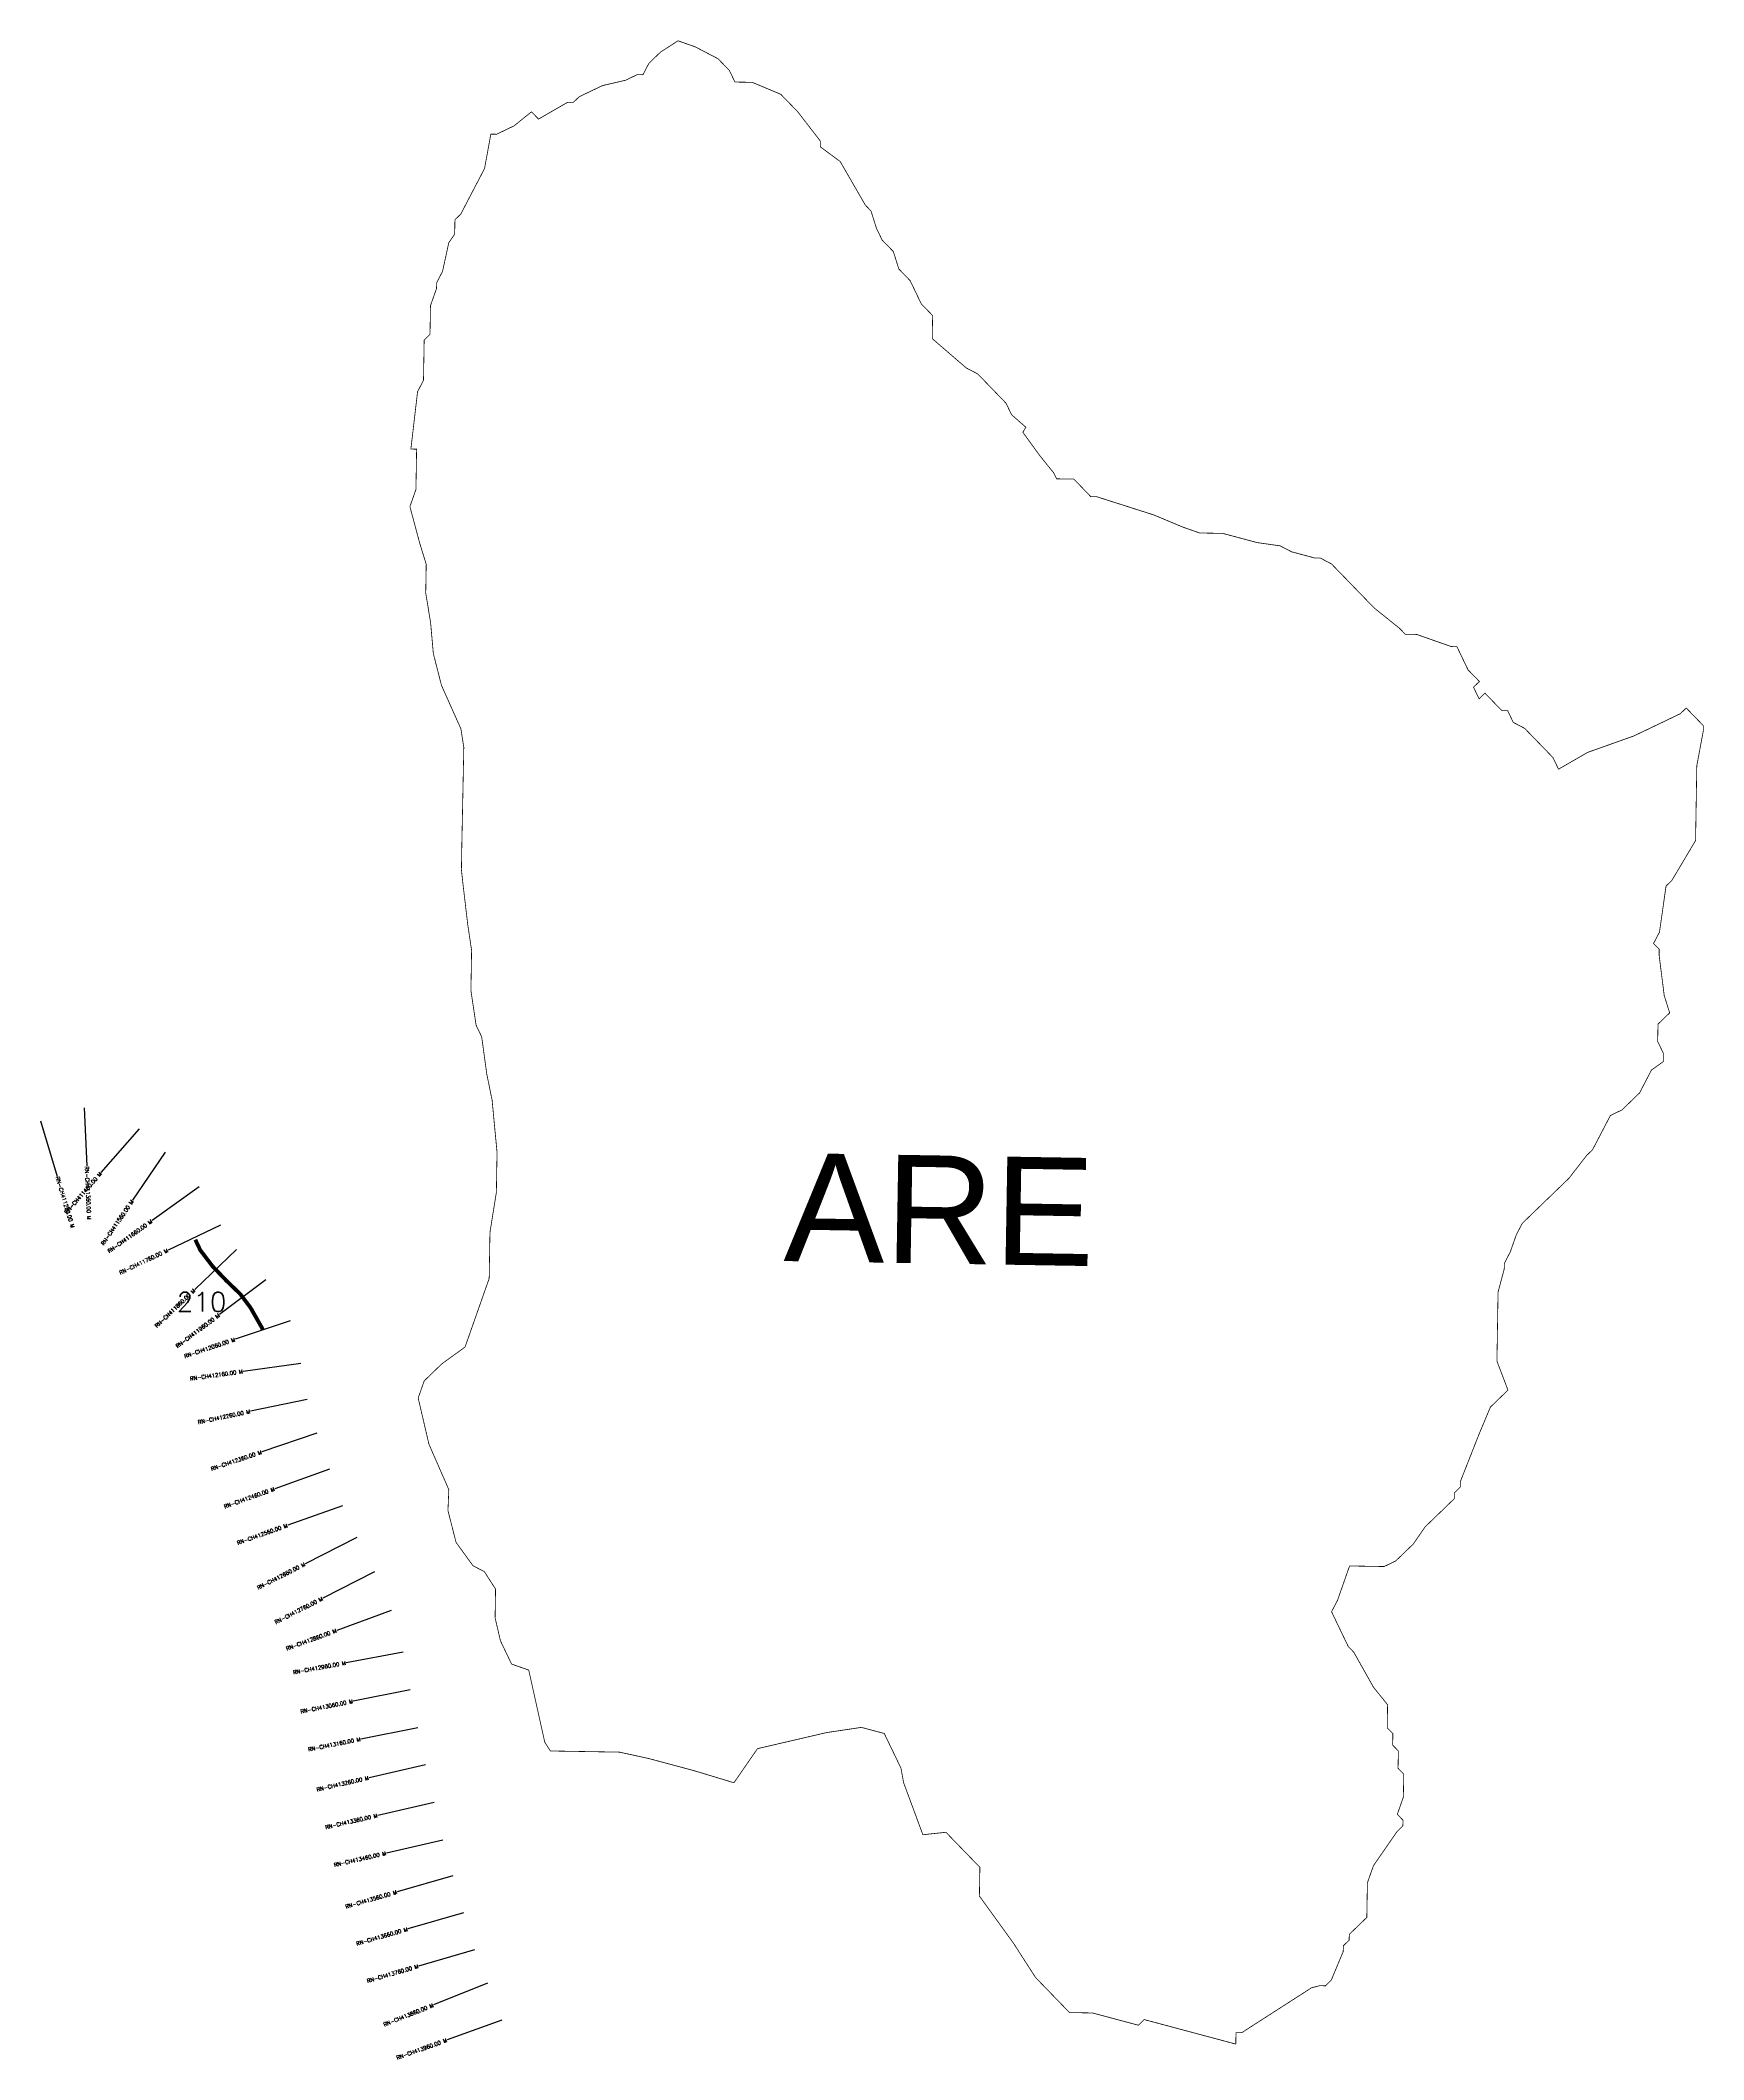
# Model space of a CAD drawing. Header units: metres. Extents: x 303225 to 310226, y 1935525 to 1940748.
# Drawn here: x 305925 to 310226, y 1935525 to 1940748 of the extents above; entities that cross this region are included whole.
import ezdxf
from ezdxf.enums import TextEntityAlignment as Align

# ---------------------------------------------------------------- set-up
doc = ezdxf.new("R2010")
doc.units = ezdxf.units.M
for name, color, linetype in [('ARTIFICIALLY PROTECTED', 4, 'Continuous'), ('CS', 134, 'Continuous'), ('CSMark', 6, 'Continuous'), ('VILLAGE NAME', 250, 'Continuous')]:
    doc.layers.add(name, color=color, linetype=linetype)
doc.styles.get("Standard").update_dxf_attribs({"font": 'simplex.shx'})

msp = doc.modelspace()

# ---------------------------------------------------------------- linework, layer by layer
at = {"color": 6, "const_width": 2, "flags": 128}
msp.add_lwpolyline([(307213.1, 1940544.8), (307288.3, 1940588.2), (307303.2, 1940588.2), (307318.3, 1940602.6), (307378.4, 1940631.4), (307438.2, 1940645.3), (307468.2, 1940659.7), (307483.1, 1940659.4), (307498.5, 1940689), (307528.7, 1940718.2), (307573.9, 1940747.3), (307618.3, 1940731.7), (307677.4, 1940700.9), (307706.6, 1940670.6), (307721.1, 1940640.6), (307765.7, 1940639.9), (307839.7, 1940608.9), (307883.6, 1940563.5), (307941.9, 1940488), (307941.7, 1940473.2), (307993.2, 1940435.1), (308058.3, 1940322.3), (308072.9, 1940307.1), (308087.1, 1940262.2), (308101.5, 1940232.3), (308130.8, 1940202), (308144.9, 1940157.1), (308174.2, 1940126.8), (308203, 1940066.8), (308232.3, 1940036.5), (308231.3, 1939976.9), (308319.4, 1939901), (308348.9, 1939885.6), (308422.1, 1939809.9), (308436.6, 1939780), (308473.5, 1939747.6), (308465.6, 1939734.8), (308509.2, 1939674.5), (308545.6, 1939629.3), (308553, 1939614.2), (308597.6, 1939613.5), (308641.5, 1939568), (308656.4, 1939568), (308804.6, 1939520.7), (308878.5, 1939489.7), (308922.9, 1939474.1), (308982.5, 1939473.1), (309071.4, 1939449.3), (309130.9, 1939440.9), (309160.4, 1939425.5), (309219.7, 1939409.6), (309234.6, 1939409.4), (309264.1, 1939393.9), (309373.9, 1939280.5), (309440.1, 1939227.2), (309454.7, 1939212.1), (309484.5, 1939211.6), (309573.3, 1939180.4), (309588.2, 1939180.1), (309617, 1939120.1), (309646.3, 1939089.8), (309631.1, 1939075.2), (309645.6, 1939045.1), (309660.7, 1939059.8), (309704.6, 1939014.4), (309719.5, 1939014.4), (309733.9, 1938984.1), (309763.4, 1938968.7), (309836.6, 1938893.1), (309851, 1938863.1), (309926.2, 1938906.5), (310046.1, 1938949.2), (310106.1, 1938977.9), (310166.1, 1939006.7), (310181.3, 1939021.4), (310225.2, 1938976), (310225.2, 1938961.1), (310208.6, 1938872), (310205.4, 1938678.5), (310159.4, 1938601.1), (310144.1, 1938575.3), (310129, 1938560.6), (310112.1, 1938441.7), (310096.7, 1938412.2), (310111.4, 1938397.1), (310111.1, 1938382.2), (310124.3, 1938277.7), (310138.4, 1938232.8), (310108.2, 1938203.5), (310107.4, 1938158.9), (310121.8, 1938128.9), (310121.8, 1938106.6), (310091.3, 1938084.7), (310060.5, 1938025.6), (310015.1, 1937981.7), (309985.1, 1937967.3), (309939, 1937878.7), (309923.9, 1937864.1), (309878.2, 1937805.2), (309757.1, 1937688.1), (309741.8, 1937658.6), (309726.1, 1937614.2), (309710.8, 1937584.7), (309710.5, 1937569.8), (309694.6, 1937510.5), (309691.7, 1937331.8), (309720.2, 1937256.9), (309674.8, 1937213), (309645.7, 1937143.6), (309597.2, 1937020.6), (309596.9, 1937005.8), (309581.8, 1936991.1), (309581.6, 1936976.2), (309505.9, 1936903), (309475.4, 1936858.8), (309430, 1936814.9), (309400, 1936800.5), (309310.6, 1936802), (309279.4, 1936713.1), (309264, 1936683.6), (309307.2, 1936593.5), (309321.8, 1936578.4), (309372.5, 1936488.2), (309408.9, 1936443), (309408, 1936383.4), (309422.6, 1936368.3), (309422.1, 1936338.5), (309436.8, 1936323.4), (309436, 1936278.7), (309450.7, 1936263.5), (309449.7, 1936204), (309434.1, 1936159.6), (309448.7, 1936144.4), (309448.4, 1936129.6), (309433.3, 1936114.9), (309372.3, 1936026.6), (309356.7, 1935982.2), (309355.2, 1935892.8), (309309.8, 1935848.9), (309309.5, 1935834), (309294.4, 1935819.4), (309294.1, 1935804.5), (309263.2, 1935730.5), (309248, 1935715.9), (309233.1, 1935716.2), (309212.1, 1935710.7), (309144.4, 1935667.2), (309031.7, 1935594.7), (309016.8, 1935594.9), (309016.3, 1935565.2), (308779.4, 1935628.6), (308764.3, 1935614), (308645.8, 1935645.7), (308586.3, 1935646.7), (308498.5, 1935737.4), (308441.7, 1935825.7), (308353.3, 1935948.1), (308354.5, 1936022.4), (308266.7, 1936113.1), (308207.1, 1936106.7), (308157.3, 1936241.3), (308150.5, 1936278.7), (308107.3, 1936368.6), (308048.1, 1936384.4), (307958.6, 1936371.1), (307779.4, 1936329.4), (307718.5, 1936241.2), (307656.5, 1936260), (307621.4, 1936270.6), (307609.6, 1936274), (307585.4, 1936280.5), (307498.7, 1936303.7), (307477.5, 1936308.4), (307422.3, 1936320.4), (307243.8, 1936323.4), (307229.3, 1936345.9), (307187.8, 1936532.6), (307143.4, 1936548.2), (307114.7, 1936608.2), (307100.8, 1936667.9), (307102, 1936742.2), (307073, 1936787.3), (307043.5, 1936802.7), (306999.9, 1936862.9), (306978.9, 1936945.1), (306981.1, 1936999.5), (306929.7, 1937117), (306901.9, 1937236.4), (306917.5, 1937280.8), (306962.9, 1937324.7), (307023.1, 1937368.3), (307085.5, 1937545.8), (307087.5, 1937664.7), (307104.1, 1937768.6), (307105.8, 1937872.7), (307097.5, 1937959.9), (307093.1, 1938006.8), (307079.4, 1938073.9), (307066.1, 1938170.8), (307051.7, 1938200.8), (307047.1, 1938231.5), (307042.5, 1938262.1), (307038.3, 1938290.3), (307039.6, 1938368.7), (307040, 1938394.4), (307030, 1938461.7), (307017.6, 1938567), (307013.7, 1938603.1), (307014.8, 1938669.2), (307019.9, 1938919.6), (307012.3, 1938967.6), (306962.1, 1939080), (306941.1, 1939162.1), (306934, 1939242.5), (306921.4, 1939318.6), (306922.7, 1939393), (306905.7, 1939448.3), (306880.5, 1939542.4), (306896.1, 1939586.8), (306897.8, 1939690.9), (306883, 1939691.2), (306900.3, 1939839.6), (306915.6, 1939869.1), (306917.4, 1939973.2), (306932.5, 1939987.8), (306933.6, 1940057.1), (306933.7, 1940062.2), (306949.3, 1940106.6), (306949.6, 1940121.4), (306964.9, 1940150.9), (306981, 1940225), (306996.3, 1940247.1), (306996.9, 1940284.3), (307012, 1940298.9), (307073.5, 1940416.9), (307089.8, 1940505.9), (307104.7, 1940505.6), (307149.7, 1940527.2), (307194.9, 1940563.6), (307213.1, 1940544.8)], dxfattribs=at)
at = {"flags": 128}
msp.add_lwpolyline([(307573.9, 1940747.3), (307573.9, 1940747.3)], dxfattribs=at)
at = {"layer": 'ARTIFICIALLY PROTECTED', "const_width": 10, "flags": 128}
msp.add_lwpolyline([(306325.5, 1937646.1), (306338.2, 1937619.2), (306369.9, 1937577.5), (306405.8, 1937540), (306441.9, 1937505.2), (306468.3, 1937470), (306498.4, 1937417.1), (306500.2, 1937411.8)], dxfattribs=at)
at = {"layer": 'CS'}
for p, q in [((306038, 1937986.8), (306044.8, 1937836.9)), ((306038, 1937986.8), (306044.8, 1937836.9)), ((305924.9, 1937953.3), (305968.5, 1937809.8)), ((305924.9, 1937953.3), (305968.5, 1937809.8)), ((306180, 1937932.7), (306081.5, 1937819.6)), ((306180, 1937932.7), (306081.5, 1937819.6)), ((306247.9, 1937872), (306163.4, 1937748.1)), ((306247.9, 1937872), (306163.4, 1937748.1)), ((306335.8, 1937782.4), (306213.6, 1937695.4)), ((306335.8, 1937782.4), (306213.6, 1937695.4)), ((306390.7, 1937683.6), (306255.2, 1937619.3)), ((306390.7, 1937683.6), (306255.2, 1937619.3)), ((306432.4, 1937620.7), (306324, 1937517.1)), ((306432.4, 1937620.7), (306324, 1937517.1)), ((306507.8, 1937542.3), (306387.8, 1937452.3)), ((306507.8, 1937542.3), (306387.8, 1937452.3)), ((306571.1, 1937436.2), (306428.9, 1937388.5)), ((306571.1, 1937436.2), (306428.9, 1937388.5)), ((306598, 1937325.9), (306449.5, 1937305.4)), ((306598, 1937325.9), (306449.5, 1937305.4)), ((306615.1, 1937232.7), (306468.3, 1937202)), ((306615.1, 1937232.7), (306468.3, 1937202)), ((306639.9, 1937145.4), (306497.8, 1937097.2)), ((306639.9, 1937145.4), (306497.8, 1937097.2)), ((306672.5, 1937052), (306531.1, 1937001.8)), ((306672.5, 1937052), (306531.1, 1937001.8)), ((306705.9, 1936957.7), (306564.6, 1936907.5)), ((306705.9, 1936957.7), (306564.6, 1936907.5)), ((306743.4, 1936875.9), (306609.8, 1936807.7)), ((306743.4, 1936875.9), (306609.8, 1936807.7)), ((306788.9, 1936786.8), (306655.3, 1936718.6)), ((306788.9, 1936786.8), (306655.3, 1936718.6)), ((306832.3, 1936686.9), (306691.4, 1936635.4)), ((306832.3, 1936686.9), (306691.4, 1936635.4)), ((306862.9, 1936578.8), (306715.4, 1936551.7)), ((306862.9, 1936578.8), (306715.4, 1936551.7)), ((306881.2, 1936481.6), (306734.1, 1936452.3)), ((306881.2, 1936481.6), (306734.1, 1936452.3)), ((306900.7, 1936383.5), (306753.6, 1936354.3)), ((306900.7, 1936383.5), (306753.6, 1936354.3)), ((306921.1, 1936287.9), (306774.9, 1936254.3)), ((306921.1, 1936287.9), (306774.9, 1936254.3)), ((306943.5, 1936190.4), (306797.3, 1936156.8)), ((306943.5, 1936190.4), (306797.3, 1936156.8)), ((306965.9, 1936093), (306819.7, 1936059.4)), ((306965.9, 1936093), (306819.7, 1936059.4)), ((306991.6, 1936000.7), (306847.5, 1935959)), ((306991.6, 1936000.7), (306847.5, 1935959)), ((307019.4, 1935904.6), (306875.3, 1935862.9)), ((307019.4, 1935904.6), (306875.3, 1935862.9)), ((307047.2, 1935808.6), (306903.1, 1935766.9)), ((307081, 1935722.5), (306941.8, 1935666.6)), ((307118.2, 1935626.7), (306977, 1935576.1))]:
    msp.add_line(p, q, dxfattribs=at)

# ---------------------------------------------------------------- texts
at = {"insert": (306277.4, 1937509.9), "char_height": 50, "attachment_point": 1}
msp.add_mtext_dynamic_manual_height_columns('210', width=84.374, gutter_width=1, heights=[74.2], dxfattribs=at)
at = {"layer": 'CSMark'}
for s, rotation, p in [('RN-CH411360.00 M', 272.6006, (306044.8, 1937835.9)), ('RN-CH411360.00 M', 272.6006, (306044.8, 1937835.9)), ('RN-CH411260.00 M', 286.9072, (305968.8, 1937808.8)), ('RN-CH411260.00 M', 286.9072, (305968.8, 1937808.8))]:
    msp.add_text(s, height=10, rotation=rotation, dxfattribs=at).set_placement(p, align=Align.MIDDLE_LEFT)
for s, rotation, p in [('RN-CH411460.00 M', 48.9555, (306080.8, 1937818.8)), ('RN-CH411460.00 M', 48.9555, (306080.8, 1937818.8)), ('RN-CH411560.00 M', 55.6955, (306162.8, 1937747.3)), ('RN-CH411560.00 M', 55.6955, (306162.8, 1937747.3)), ('RN-CH411660.00 M', 35.4673, (306212.8, 1937694.8)), ('RN-CH411660.00 M', 35.4673, (306212.8, 1937694.8)), ('RN-CH411760.00 M', 25.3777, (306254.3, 1937618.9)), ('RN-CH411760.00 M', 25.3777, (306254.3, 1937618.9)), ('RN-CH411860.00 M', 43.7035, (306323.2, 1937516.4)), ('RN-CH411860.00 M', 43.7035, (306323.2, 1937516.4)), ('RN-CH411960.00 M', 36.9065, (306387, 1937451.7)), ('RN-CH411960.00 M', 36.9065, (306387, 1937451.7)), ('RN-CH412060.00 M', 18.5795, (306428, 1937388.1)), ('RN-CH412060.00 M', 18.5795, (306428, 1937388.1)), ('RN-CH412160.00 M', 7.8723, (306448.5, 1937305.3)), ('RN-CH412160.00 M', 7.8723, (306448.5, 1937305.3)), ('RN-CH412260.00 M', 11.8198, (306467.3, 1937201.8)), ('RN-CH412260.00 M', 11.8198, (306467.3, 1937201.8)), ('RN-CH412360.00 M', 18.709, (306496.9, 1937096.9)), ('RN-CH412360.00 M', 18.709, (306496.9, 1937096.9)), ('RN-CH412460.00 M', 19.5594, (306530.2, 1937001.4)), ('RN-CH412460.00 M', 19.5594, (306530.2, 1937001.4)), ('RN-CH412560.00 M', 19.5594, (306563.6, 1936907.2)), ('RN-CH412560.00 M', 19.5594, (306563.6, 1936907.2)), ('RN-CH412660.00 M', 27.044, (306609, 1936807.3)), ('RN-CH412660.00 M', 27.044, (306609, 1936807.3)), ('RN-CH412760.00 M', 27.044, (306654.4, 1936718.2)), ('RN-CH412760.00 M', 27.044, (306654.4, 1936718.2)), ('RN-CH412860.00 M', 20.074, (306690.4, 1936635.1)), ('RN-CH412860.00 M', 20.074, (306690.4, 1936635.1)), ('RN-CH412960.00 M', 10.4026, (306714.4, 1936551.5)), ('RN-CH412960.00 M', 10.4026, (306714.4, 1936551.5)), ('RN-CH413060.00 M', 11.2488, (306733.1, 1936452.1)), ('RN-CH413060.00 M', 11.2488, (306733.1, 1936452.1)), ('RN-CH413160.00 M', 11.2488, (306752.6, 1936354.1)), ('RN-CH413160.00 M', 11.2488, (306752.6, 1936354.1)), ('RN-CH413260.00 M', 12.9457, (306773.9, 1936254.1)), ('RN-CH413260.00 M', 12.9457, (306773.9, 1936254.1)), ('RN-CH413360.00 M', 12.9457, (306796.3, 1936156.6)), ('RN-CH413360.00 M', 12.9457, (306796.3, 1936156.6)), ('RN-CH413460.00 M', 12.9457, (306818.7, 1936059.1)), ('RN-CH413460.00 M', 12.9457, (306818.7, 1936059.1)), ('RN-CH413560.00 M', 16.1324, (306846.5, 1935958.7)), ('RN-CH413560.00 M', 16.1324, (306846.5, 1935958.7)), ('RN-CH413660.00 M', 16.1324, (306874.3, 1935862.7)), ('RN-CH413660.00 M', 16.1324, (306874.3, 1935862.7)), ('RN-CH413760.00 M', 16.1324, (306902.1, 1935766.6)), ('RN-CH413760.00 M', 16.1324, (306902.1, 1935766.6)), ('RN-CH413860.00 M', 21.8914, (306940.8, 1935666.2)), ('RN-CH413860.00 M', 21.8914, (306940.8, 1935666.2)), ('RN-CH413960.00 M', 19.7313, (306976, 1935575.7)), ('RN-CH413960.00 M', 19.7313, (306976, 1935575.7))]:
    msp.add_text(s, height=10, rotation=rotation, dxfattribs=at).set_placement(p, align=Align.MIDDLE_RIGHT)
at = {"layer": 'VILLAGE NAME', "insert": (307851, 1937870.4), "char_height": 279.599, "attachment_point": 1, "rotation": 359.0535}
msp.add_mtext_dynamic_manual_height_columns('{\\fArial|b0|i0|c0|p34;ARE}', width=921.736, gutter_width=1398, heights=[0], dxfattribs=at)

doc.saveas('drawing.dxf')
